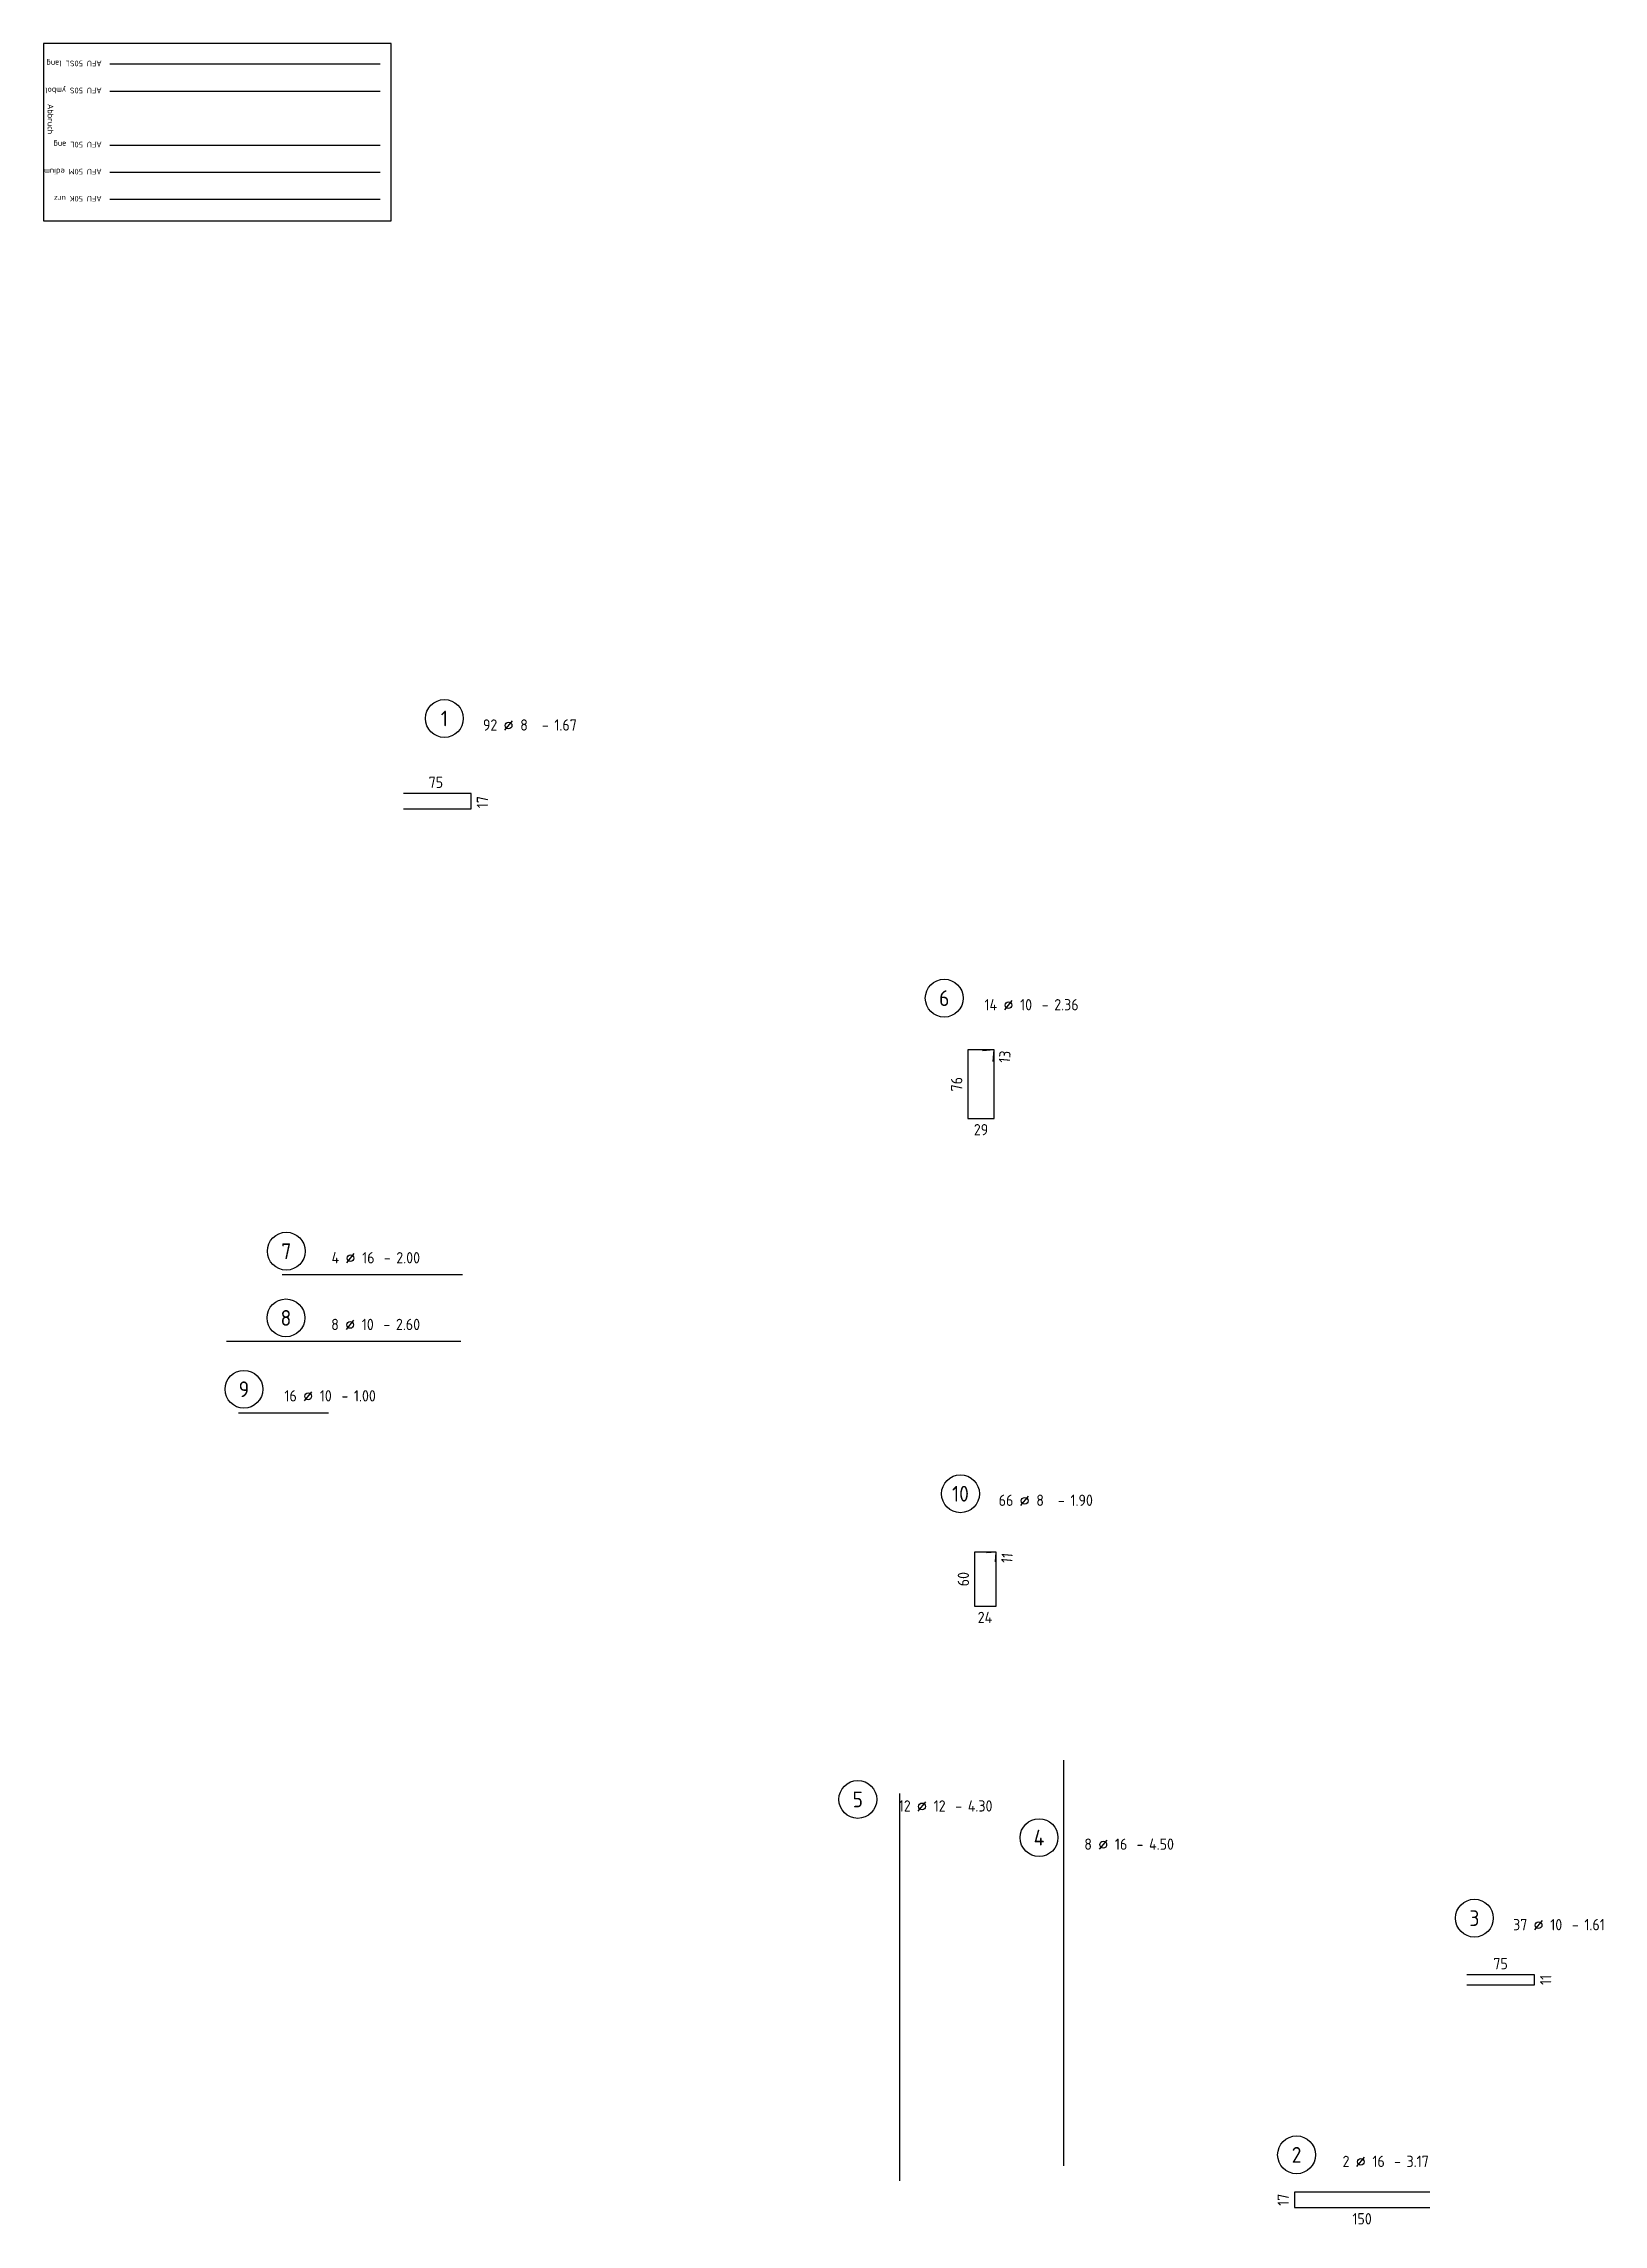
# Model space of a CAD drawing. Extents: x 40 to 105.5, y -19 to 13.4.
# Drawn here: x 88.15 to 105.45, y -10.86 to 13.33 of the extents above; entities that cross this region are included whole.
import ezdxf
from ezdxf.enums import TextEntityAlignment as Align

# ---------------------------------------------------------------- set-up
doc = ezdxf.new("R2010")
doc.units = 0
doc.header["$LTSCALE"] = 0.5
doc.linetypes.add('AUSGEZOGEN', pattern=[1000.01, 1000, 0.01])
doc.layers.add('AFU', color=7, linetype='Continuous')
doc.layers.add('RND', color=7, linetype='Continuous')
doc.styles.add('txt', font='isocp.shx')
doc.linetypes.add('ABBRUCH', pattern='A,0.15,-0.15,["x",Standard,S=0.07,R=0,X=-0.1,Y=-0.0238],-0.005', length=0.305)
doc.linetypes.add('AFU_50K', pattern='A,0.15,["/",Standard,S=0.2,R=0,X=-0.01,Y=-0.1],0.07,["/",Standard,S=0.2,R=0,X=-0.01,Y=-0.1],0.15', length=0.37)
doc.linetypes.add('AFU_50L', pattern='A,0.75,["/",Standard,S=0.2,R=0,X=-0.01,Y=-0.1],0.07,["/",Standard,S=0.2,R=0,X=-0.01,Y=-0.1],0.75', length=1.57)
doc.linetypes.add('AFU_50M', pattern='A,0.45,["/",Standard,S=0.2,R=0,X=-0.01,Y=-0.1],0.07,["/",Standard,S=0.2,R=0,X=-0.01,Y=-0.1],0.45', length=0.97)
doc.linetypes.add('AFU_50S', pattern='A,0,-0.15,["/",Standard,S=0.2,R=0,X=-0.01,Y=-0.1],0,-0.07,["/",Standard,S=0.2,R=0,X=-0.01,Y=-0.1],-0.15', length=0.37)
doc.linetypes.add('AFU_50SL', pattern='A,0,-0.75,["/",Standard,S=0.2,R=0,X=-0.01,Y=-0.1],0,-0.07,["/",Standard,S=0.2,R=0,X=-0.01,Y=-0.1],-0.75', length=1.57)

msp = doc.modelspace()

# ---------------------------------------------------------------- texts
at = {"layer": 'AFU', "color": 8, "linetype": 'AFU_50SL', "style": 'txt'}
msp.add_text('AFU 50SL lang', height=0.0625, rotation=180, dxfattribs=at).set_placement((88.792, 13.141))
at = {"layer": 'AFU', "color": 8, "linetype": 'AFU_50S', "style": 'txt'}
msp.add_text('AFU 50S ymbol', height=0.0625, rotation=180, dxfattribs=at).set_placement((88.792, 12.841))
at = {"layer": 'AFU', "color": 8, "linetype": 'ABBRUCH', "style": 'txt'}
msp.add_text('Abbruch', height=0.0625, rotation=270, dxfattribs=at).set_placement((88.193, 12.66))
at = {"layer": 'AFU', "color": 8, "linetype": 'AFU_50L', "style": 'txt'}
msp.add_text('AFU 50L ang', height=0.0625, rotation=180, dxfattribs=at).set_placement((88.792, 12.241))
at = {"layer": 'AFU', "color": 8, "linetype": 'AFU_50M', "style": 'txt'}
msp.add_text('AFU 50M edium', height=0.0625, rotation=180, dxfattribs=at).set_placement((88.792, 11.941))
at = {"layer": 'AFU', "color": 8, "linetype": 'AFU_50K', "style": 'txt'}
msp.add_text('AFU 50K urz', height=0.0625, rotation=180, dxfattribs=at).set_placement((88.792, 11.641))
at = {"layer": 'RND', "color": 7, "linetype": 'AUSGEZOGEN', "style": 'txt'}
for s, p in [('75', (92.5, 5.135)), ('29', (98.548, 1.281)), ('24', (98.592, -4.13)), ('75', (104.313, -7.971)), ('150', (102.776, -10.801))]:
    msp.add_text(s, height=0.125, dxfattribs=at).set_placement(p, align=Align.MIDDLE)
for s, rotation, p in [('17', 90, (93.016, 4.915)), ('13', 84.9999, (98.811, 2.09)), ('76', 90, (98.278, 1.786)), ('11', 84.9999, (98.836, -3.471)), ('60', 90, (98.352, -3.705)), ('11', 90, (104.813, -8.151)), ('17', 90, (101.901, -10.591))]:
    msp.add_text(s, height=0.125, rotation=rotation, dxfattribs=at).set_placement(p, align=Align.MIDDLE)

# ---------------------------------------------------------------- blocks, each defined once
blk = doc.blocks.new('RND_AUSZ')
at = {"layer": 'RND', "color": 7, "linetype": 'Continuous'}
blk.add_line((1.341, 0.262), (1.509, 0.466), dxfattribs=at)
at = {"layer": 'RND', "color": 1, "linetype": 'Continuous'}
blk.add_circle((0, 0.52), 0.42, dxfattribs=at)
at = {"layer": 'RND', "color": 7, "linetype": 'Continuous'}
blk.add_circle((1.425, 0.364), 0.075, dxfattribs=at)
at = {"layer": 'RND', "color": 7, "linetype": 'Continuous', "style": 'txt'}
blk.add_text('-', height=0.25, dxfattribs=at).set_placement((2.163, 0.25))
for tag, p in [('WIEOFT', (-0.536, 0.25)), ('STK', (1.174, 0.25))]:
    blk.add_attdef(tag, text='', height=0.25, dxfattribs=at).set_placement(p, align=Align.RIGHT)
at = {"layer": 'RND', "color": 1, "linetype": 'Continuous', "style": 'txt'}
blk.add_attdef('POS', text='', height=0.35, dxfattribs=at).set_placement((0, 0.52), align=Align.MIDDLE)
at = {"layer": 'RND', "color": 7, "linetype": 'Continuous', "style": 'txt'}
for tag, p in [('DS', (1.683, 0.25)), ('LANG', (2.441, 0.25)), ('TEXT', (3.669, 0.25))]:
    blk.add_attdef(tag, p, '', height=0.25, dxfattribs=at)

# ---------------------------------------------------------------- linework, layer by layer
at = {"layer": 'AFU', "color": 8, "linetype": 'AFU_50SL'}
msp.add_line((88.883, 13.104), (91.883, 13.104), dxfattribs=at)
at = {"layer": 'AFU', "color": 8, "linetype": 'AFU_50S'}
msp.add_line((88.883, 12.804), (91.883, 12.804), dxfattribs=at)
at = {"layer": 'AFU', "color": 8, "linetype": 'AFU_50L'}
msp.add_line((88.883, 12.204), (91.883, 12.204), dxfattribs=at)
at = {"layer": 'AFU', "color": 8, "linetype": 'AFU_50M'}
msp.add_line((88.883, 11.904), (91.883, 11.904), dxfattribs=at)
at = {"layer": 'AFU', "color": 8, "linetype": 'AFU_50K'}
msp.add_line((88.883, 11.604), (91.883, 11.604), dxfattribs=at)
at = {"layer": 'AFU', "color": 8, "linetype": 'ABBRUCH'}
msp.add_lwpolyline([(92.002, 13.33), (88.147, 13.33), (88.147, 11.363), (92.002, 11.363)], close=True, dxfattribs=at)
at = {"layer": 'RND', "color": 1, "linetype": 'AUSGEZOGEN'}
for points in [[(92.141, 4.84), (92.891, 4.84), (92.891, 5.01), (92.141, 5.01)], [(98.681, 2.036), (98.693, 2.166), (98.403, 2.166), (98.403, 1.406), (98.693, 1.406), (98.693, 2.166), (98.563, 2.154)], [(90.796, -0.327), (92.796, -0.327)], [(90.178, -1.067), (92.778, -1.067)], [(90.31, -1.859), (91.31, -1.859)], [(98.707, -3.515), (98.717, -3.405), (98.477, -3.405), (98.477, -4.005), (98.717, -4.005), (98.717, -3.405), (98.607, -3.415)], [(99.468, -10.215), (99.468, -5.715)], [(97.649, -10.382), (97.649, -6.082)], [(103.938, -8.206), (104.688, -8.206), (104.688, -8.096), (103.938, -8.096)], [(103.526, -10.506), (102.026, -10.506), (102.026, -10.676), (103.526, -10.676)]]:
    msp.add_lwpolyline(points, dxfattribs=at)

# ---------------------------------------------------------------- block references
at = {"layer": 'RND', "color": 7, "linetype": 'AUSGEZOGEN', "xscale": 0.5, "yscale": 0.5, "zscale": 0.5}
for p, values in [((92.594, 5.583), {'POS': '1', 'STK': '92', 'DS': '8', 'LANG': '1.67'}), ((98.14, 2.48), {'POS': '6', 'STK': '14', 'DS': '10', 'LANG': '2.36'}), ((90.84, -0.327), {'POS': '7', 'STK': '4', 'DS': '16', 'LANG': '2.00'}), ((98.32, -3.018), {'POS': '10', 'STK': '66', 'DS': '8', 'LANG': '1.90'}), ((104.022, -7.726), {'POS': '3', 'STK': '37', 'DS': '10', 'LANG': '1.61'}), ((102.049, -10.352), {'POS': '2', 'STK': '2', 'DS': '16', 'LANG': '3.17'})]:
    msp.add_blockref('RND_AUSZ', p, dxfattribs=at).add_auto_attribs(values)
at = {"layer": 'RND', "color": 102, "linetype": 'AUSGEZOGEN', "xscale": 0.5, "yscale": 0.5, "zscale": 0.5}
msp.add_blockref('RND_AUSZ', (90.836, -1.067), dxfattribs=at).add_auto_attribs({'POS': '8', 'STK': '8', 'DS': '10', 'LANG': '2.60'})
at = {"layer": 'RND', "color": 1, "linetype": 'AUSGEZOGEN', "xscale": 0.5, "yscale": 0.5, "zscale": 0.5}
for p, values in [((90.37, -1.859), {'POS': '9', 'STK': '16', 'DS': '10', 'LANG': '1.00'}), ((97.181, -6.409), {'POS': '5', 'STK': '12', 'DS': '12', 'LANG': '4.30'}), ((99.192, -6.833), {'POS': '4', 'STK': '8', 'DS': '16', 'LANG': '4.50'})]:
    msp.add_blockref('RND_AUSZ', p, dxfattribs=at).add_auto_attribs(values)

msp.set_redraw_order([(e.dxf.handle, doc.entitydb.next_handle()) for e in msp.query("TEXT MTEXT ATTDEF DIMENSION ARC_DIMENSION")])  # texts and dimensions are drawn at this point

doc.saveas('drawing.dxf')
